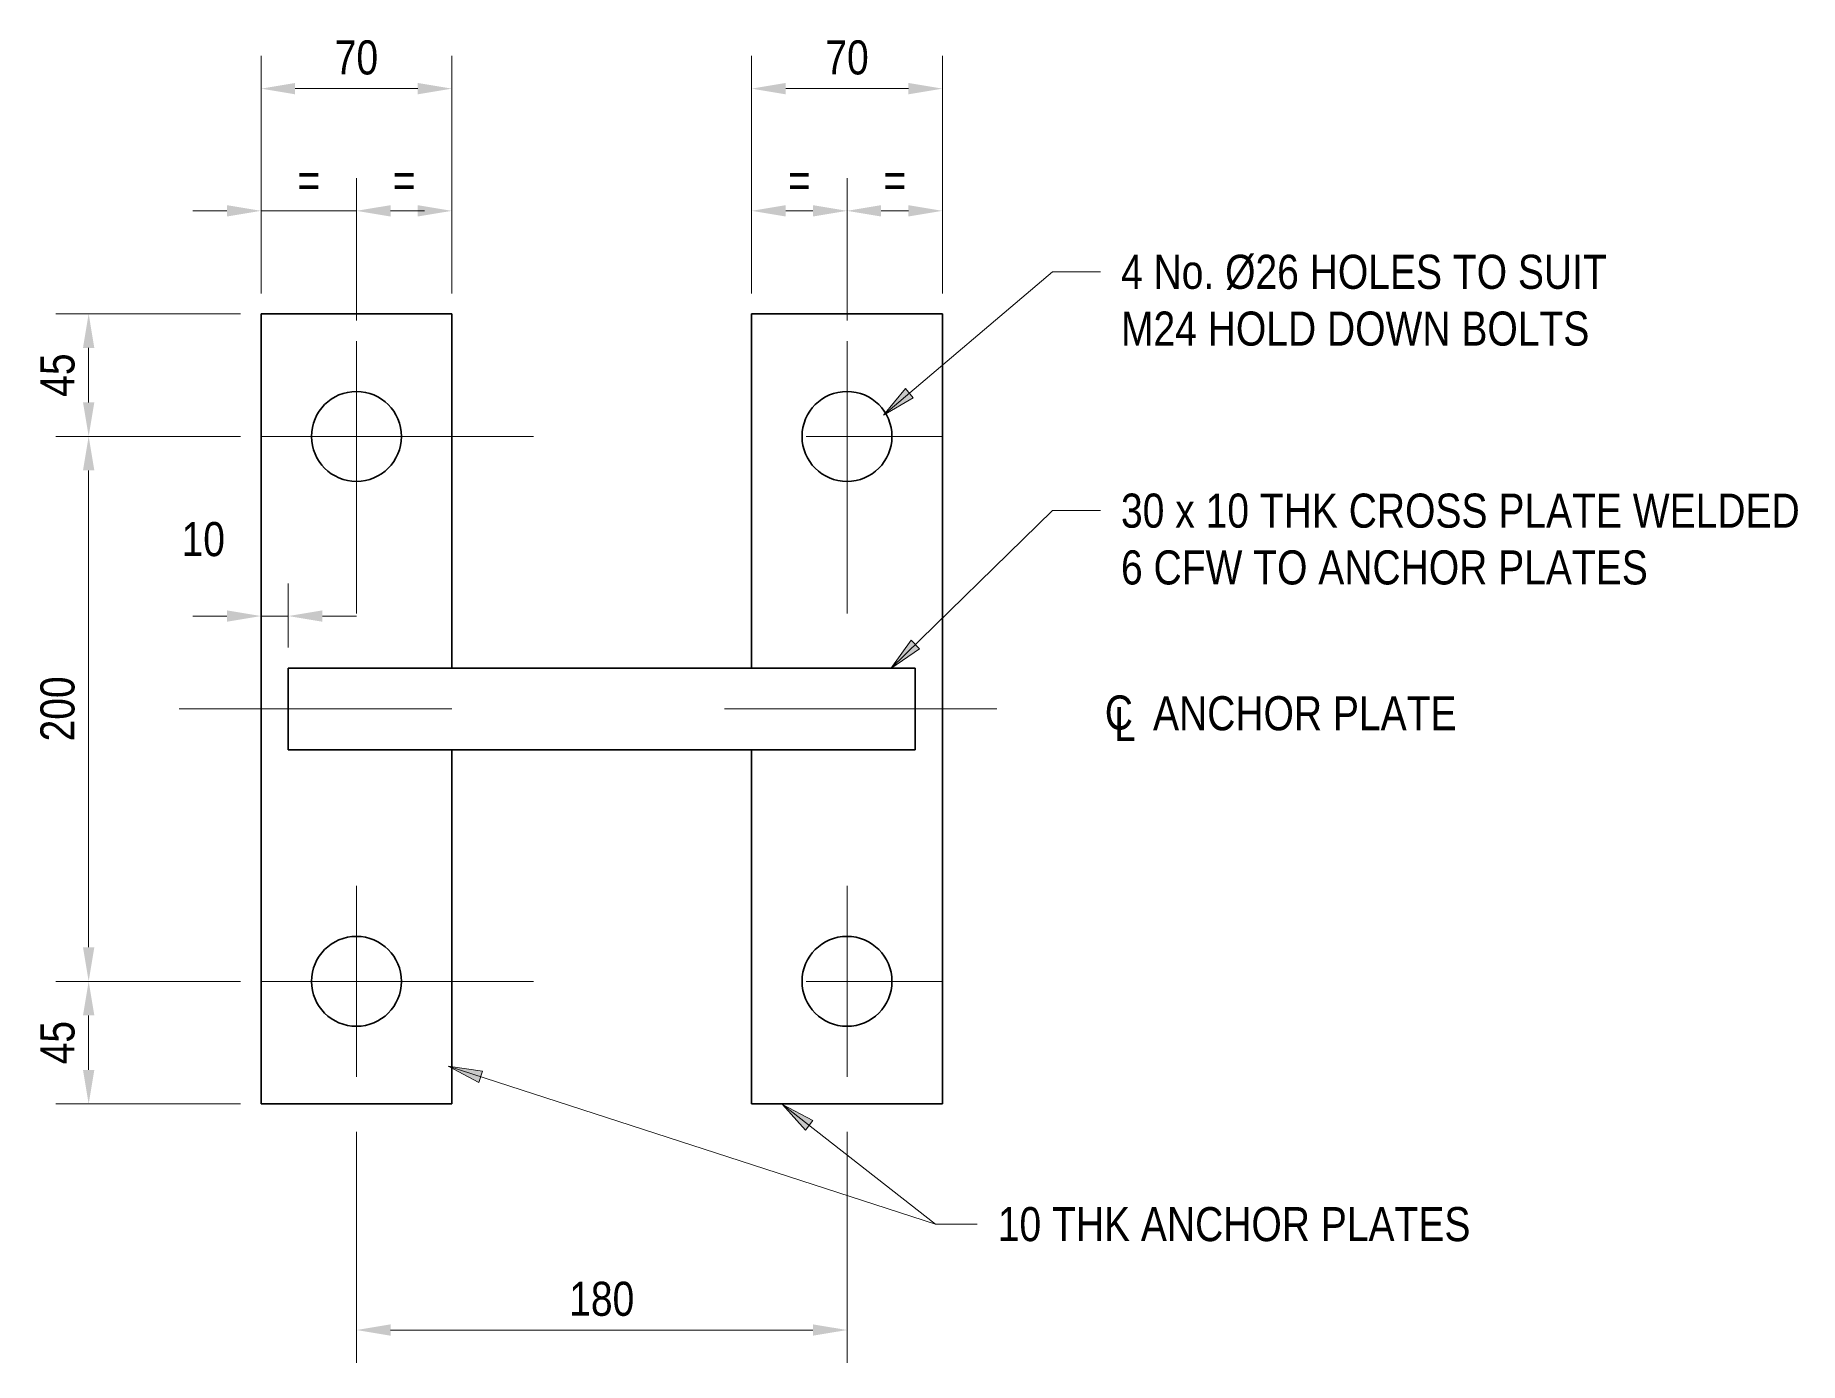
# Model space of a CAD drawing. Header units: metres. Extents: x 10.38 to 19.36, y -0.51 to 4.86.
# Drawn here: x 15.993 to 16.641, y -0.477 to 0.01 of the extents above; entities that cross this region are included whole.
import ezdxf

# ---------------------------------------------------------------- set-up
doc = ezdxf.new("R2010")
doc.units = ezdxf.units.M
doc.linetypes.add('JacobsCenter', pattern=[0.015, 0.009, -0.0015, 0.003, -0.0015])
doc.layers.get('Defpoints').update_dxf_attribs({"color": 41})
for name, color, linetype, lineweight in [('A-ANNO-DIMS', 7, 'Continuous', 9), ('A-ANNO-NOTE', 7, 'Continuous', 9), ('A-DETL', 7, 'Continuous', 13), ('G-ANNO-TEXT', 7, 'Continuous', 9)]:
    doc.layers.add(name, color=color, linetype=linetype, lineweight=lineweight)
doc.styles.add('Arial Narrow', font='ARIALN.TTF', dxfattribs={"height": 0.0125})
doc.styles.add('Arial Narrow_2', font='ARIALN.TTF', dxfattribs={"height": 0.0025})
doc.dimstyles.new('Dimension_Standard_T__mm_', dxfattribs={"dimscale": 0.3048, "dimtxt": 0.012793, "dimasz": 0.04101, "dimexe": 0.03937, "dimexo": 0.024606, "dimgap": 0.016404, "dimtad": 1, "dimdec": 0, "dimlfac": 1000, "dimzin": 0, "dimdsep": 46, "dimtxsty": 'Arial Narrow', "dimsah": 1, "dimcen": 0.09, "dimaunit": 1, "dimadec": 4, "dimazin": 0, "dimtfac": 1, "dimtdec": 4, "dimtix": 1, "dimtmove": 0, "dimatfit": 3, "dimfxl": 1, "dimtvp": 1, "dimtolj": 1, "dimtzin": 0, "dimlwd": 18, "dimlwe": 18, "dimarcsym": 2})
doc.dimstyles.new('Dimension_Standard_T__mm__1', dxfattribs={"dimscale": 0.3048, "dimtxt": 0.012793, "dimasz": 0.04101, "dimexe": 0.03937, "dimexo": 0.024606, "dimgap": 0.016404, "dimtad": 1, "dimdec": 0, "dimlfac": 1000, "dimzin": 0, "dimdsep": 46, "dimtxsty": 'Arial Narrow', "dimsah": 1, "dimcen": 0.09, "dimaunit": 1, "dimadec": 4, "dimazin": 0, "dimtfac": 1, "dimtdec": 4, "dimtix": 1, "dimtmove": 1, "dimatfit": 3, "dimfxl": 1, "dimtvp": 1, "dimtolj": 1, "dimtzin": 0, "dimlwd": 18, "dimlwe": 18, "dimarcsym": 2})

msp = doc.modelspace()

# ---------------------------------------------------------------- texts
at = {"layer": 'A-ANNO-NOTE', "insert": (16.4034398, -0.2325807), "char_height": 0.0125, "attachment_point": 1, "style": 'Arial Narrow', "bg_fill": 3, "box_fill_scale": 1, "bg_fill_color": 256, "bg_fill_true_color": 13158600, "bg_fill_transparency": 0}
msp.add_mtext('ANCHOR PLATE', dxfattribs=at)
at = {"layer": 'G-ANNO-TEXT', "char_height": 0.0125, "attachment_point": 1, "style": 'Arial Narrow', "bg_fill": 3, "box_fill_scale": 1, "bg_fill_color": 256, "bg_fill_transparency": 0}
for s, insert in [('4 No. Ø26 HOLES TO SUIT ', (16.3916818, -0.0705767)), ('M24 HOLD DOWN BOLTS', (16.3916818, -0.0914126)), ('30 x 10 THK CROSS PLATE WELDED', (16.3916818, -0.1582288)), ('6 CFW TO ANCHOR PLATES', (16.3916818, -0.1790647)), ('10 THK ANCHOR PLATES', (16.3464695, -0.420081))]:
    msp.add_mtext(s, dxfattribs=dict(at, insert=insert))

# ---------------------------------------------------------------- blocks, each defined once
blk = doc.blocks.new('DIMBLOCK39-DRG-2873234 - SECTION 5')
at = {"layer": 'A-ANNO-DIMS', "color": 0, "lineweight": 18, "transparency": 16777216}
for p, q in [((16.06866, -0.33724), (16.00091, -0.33724)), ((16.01291, -0.36974), (16.01291, -0.34974)), ((16.06866, -0.38224), (16.00091, -0.38224))]:
    blk.add_line(p, q, dxfattribs=at)
at = {"layer": 'A-ANNO-DIMS', "color": 0, "transparency": 16777216}
for points in [[(16.01083, -0.34974), (16.01499, -0.34974), (16.01291, -0.33724)], [(16.01083, -0.36974), (16.01499, -0.36974), (16.01291, -0.38224)]]:
    blk.add_solid(points, dxfattribs=at)
at = {"layer": 'Defpoints', "color": 0, "transparency": 16777216}
for p in [(16.01291, -0.33724), (16.07616, -0.33724), (16.07616, -0.38224)]:
    blk.add_point(p, dxfattribs=at)
at = {"layer": 'A-ANNO-DIMS', "color": 0, "lineweight": 18, "transparency": 16777216, "insert": (16.00155, -0.35974), "char_height": 0.0125, "width": 0.0190066, "attachment_point": 5, "rotation": 90, "style": 'Arial Narrow'}
blk.add_mtext('\\A1;45', dxfattribs=at)
blk = doc.blocks.new('DIMBLOCK40-DRG-2873234 - SECTION 5')
at = {"layer": 'A-ANNO-DIMS', "color": 0, "lineweight": 18, "transparency": 16777216}
for p, q in [((16.06866, -0.13724), (16.00091, -0.13724)), ((16.01291, -0.32474), (16.01291, -0.14974)), ((16.06866, -0.33724), (16.00091, -0.33724))]:
    blk.add_line(p, q, dxfattribs=at)
at = {"layer": 'A-ANNO-DIMS', "color": 0, "transparency": 16777216}
for points in [[(16.01083, -0.14974), (16.01499, -0.14974), (16.01291, -0.13724)], [(16.01083, -0.32474), (16.01499, -0.32474), (16.01291, -0.33724)]]:
    blk.add_solid(points, dxfattribs=at)
at = {"layer": 'Defpoints', "color": 0, "transparency": 16777216}
for p in [(16.01291, -0.13724), (16.07616, -0.13724), (16.07616, -0.33724)]:
    blk.add_point(p, dxfattribs=at)
at = {"layer": 'A-ANNO-DIMS', "color": 0, "lineweight": 18, "transparency": 16777216, "insert": (16.00153, -0.23724), "char_height": 0.0125, "width": 0.0285099, "attachment_point": 5, "rotation": 90, "style": 'Arial Narrow'}
blk.add_mtext('\\A1;200', dxfattribs=at)
blk = doc.blocks.new('DIMBLOCK41-DRG-2873234 - SECTION 5')
at = {"layer": 'A-ANNO-DIMS', "color": 0, "lineweight": 18, "transparency": 16777216}
for p, q in [((16.06866, -0.09224), (16.00091, -0.09224)), ((16.01291, -0.12474), (16.01291, -0.10474)), ((16.06866, -0.13724), (16.00091, -0.13724))]:
    blk.add_line(p, q, dxfattribs=at)
at = {"layer": 'A-ANNO-DIMS', "color": 0, "transparency": 16777216}
for points in [[(16.01083, -0.10474), (16.01499, -0.10474), (16.01291, -0.09224)], [(16.01083, -0.12474), (16.01499, -0.12474), (16.01291, -0.13724)]]:
    blk.add_solid(points, dxfattribs=at)
at = {"layer": 'Defpoints', "color": 0, "transparency": 16777216}
for p in [(16.01291, -0.09224), (16.07616, -0.09224), (16.07616, -0.13724)]:
    blk.add_point(p, dxfattribs=at)
at = {"layer": 'A-ANNO-DIMS', "color": 0, "lineweight": 18, "transparency": 16777216, "insert": (16.00155, -0.11474), "char_height": 0.0125, "width": 0.0190066, "attachment_point": 5, "rotation": 90, "style": 'Arial Narrow'}
blk.add_mtext('\\A1;45', dxfattribs=at)
blk = doc.blocks.new('DIMBLOCK42-DRG-2873234 - SECTION 5')
at = {"layer": 'A-ANNO-DIMS', "color": 0, "lineweight": 18, "transparency": 16777216}
for p, q in [((16.07616, -0.08474), (16.07616, 0.0024)), ((16.14616, -0.08474), (16.14616, 0.0024)), ((16.08866, -0.0096), (16.13366, -0.0096))]:
    blk.add_line(p, q, dxfattribs=at)
at = {"layer": 'A-ANNO-DIMS', "color": 0, "transparency": 16777216}
for points in [[(16.08866, -0.00752), (16.08866, -0.01169), (16.07616, -0.0096)], [(16.13366, -0.00752), (16.13366, -0.01169), (16.14616, -0.0096)]]:
    blk.add_solid(points, dxfattribs=at)
at = {"layer": 'Defpoints', "color": 0, "transparency": 16777216}
for p in [(16.14616, -0.0096), (16.07616, -0.09224), (16.14616, -0.09224)]:
    blk.add_point(p, dxfattribs=at)
at = {"layer": 'A-ANNO-DIMS', "color": 0, "lineweight": 18, "transparency": 16777216, "insert": (16.11116, 0.00178), "char_height": 0.0125, "width": 0.0190066, "attachment_point": 5, "style": 'Arial Narrow'}
blk.add_mtext('\\A1;70', dxfattribs=at)
blk = doc.blocks.new('DIMBLOCK43-DRG-2873234 - SECTION 5')
at = {"layer": 'A-ANNO-DIMS', "color": 0, "lineweight": 18, "transparency": 16777216}
for p, q in [((16.25616, -0.08474), (16.25616, 0.0024)), ((16.32616, -0.08474), (16.32616, 0.0024)), ((16.26866, -0.0096), (16.31366, -0.0096))]:
    blk.add_line(p, q, dxfattribs=at)
at = {"layer": 'A-ANNO-DIMS', "color": 0, "transparency": 16777216}
for points in [[(16.26866, -0.00752), (16.26866, -0.01169), (16.25616, -0.0096)], [(16.31366, -0.00752), (16.31366, -0.01169), (16.32616, -0.0096)]]:
    blk.add_solid(points, dxfattribs=at)
at = {"layer": 'Defpoints', "color": 0, "transparency": 16777216}
for p in [(16.32616, -0.0096), (16.25616, -0.09224), (16.32616, -0.09224)]:
    blk.add_point(p, dxfattribs=at)
at = {"layer": 'A-ANNO-DIMS', "color": 0, "lineweight": 18, "transparency": 16777216, "insert": (16.29116, 0.00178), "char_height": 0.0125, "width": 0.0190066, "attachment_point": 5, "style": 'Arial Narrow'}
blk.add_mtext('\\A1;70', dxfattribs=at)
blk = doc.blocks.new('DIMBLOCK44-DRG-2873234 - SECTION 5')
at = {"layer": 'A-ANNO-DIMS', "color": 0, "lineweight": 18, "transparency": 16777216}
for p, q in [((16.07616, -0.08474), (16.07616, -0.04245)), ((16.11116, -0.09474), (16.11116, -0.04245)), ((16.06366, -0.05445), (16.05116, -0.05445)), ((16.07616, -0.05445), (16.11116, -0.05445)), ((16.12366, -0.05445), (16.13616, -0.05445))]:
    blk.add_line(p, q, dxfattribs=at)
at = {"layer": 'A-ANNO-DIMS', "color": 0, "transparency": 16777216}
for points in [[(16.06366, -0.05237), (16.06366, -0.05653), (16.07616, -0.05445)], [(16.12366, -0.05237), (16.12366, -0.05653), (16.11116, -0.05445)]]:
    blk.add_solid(points, dxfattribs=at)
at = {"layer": 'Defpoints', "color": 0, "transparency": 16777216}
for p in [(16.11116, -0.05445), (16.07616, -0.09224), (16.11116, -0.10224)]:
    blk.add_point(p, dxfattribs=at)
at = {"layer": 'A-ANNO-DIMS', "color": 0, "lineweight": 18, "transparency": 16777216, "insert": (16.09366, -0.0432), "char_height": 0.0125, "width": 0.0099906, "attachment_point": 5, "style": 'Arial Narrow'}
blk.add_mtext('\\A1;=', dxfattribs=at)
blk = doc.blocks.new('DIMBLOCK45-DRG-2873234 - SECTION 5')
at = {"layer": 'A-ANNO-DIMS', "color": 0, "lineweight": 18, "transparency": 16777216}
for p, q in [((16.11116, -0.09474), (16.11116, -0.04245)), ((16.14616, -0.08474), (16.14616, -0.04245)), ((16.12366, -0.05445), (16.13366, -0.05445))]:
    blk.add_line(p, q, dxfattribs=at)
at = {"layer": 'A-ANNO-DIMS', "color": 0, "transparency": 16777216}
for points in [[(16.12366, -0.05237), (16.12366, -0.05653), (16.11116, -0.05445)], [(16.13366, -0.05237), (16.13366, -0.05653), (16.14616, -0.05445)]]:
    blk.add_solid(points, dxfattribs=at)
at = {"layer": 'Defpoints', "color": 0, "transparency": 16777216}
for p in [(16.14616, -0.05445), (16.14616, -0.09224), (16.11116, -0.10224)]:
    blk.add_point(p, dxfattribs=at)
at = {"layer": 'A-ANNO-DIMS', "color": 0, "lineweight": 18, "transparency": 16777216, "insert": (16.12866, -0.0432), "char_height": 0.0125, "width": 0.0099906, "attachment_point": 5, "style": 'Arial Narrow'}
blk.add_mtext('\\A1;=', dxfattribs=at)
blk = doc.blocks.new('DIMBLOCK46-DRG-2873234 - SECTION 5')
at = {"layer": 'A-ANNO-DIMS', "color": 0, "lineweight": 18, "transparency": 16777216}
for p, q in [((16.25616, -0.08474), (16.25616, -0.04245)), ((16.29116, -0.09474), (16.29116, -0.04245)), ((16.26866, -0.05445), (16.27866, -0.05445))]:
    blk.add_line(p, q, dxfattribs=at)
at = {"layer": 'A-ANNO-DIMS', "color": 0, "transparency": 16777216}
for points in [[(16.26866, -0.05237), (16.26866, -0.05653), (16.25616, -0.05445)], [(16.27866, -0.05237), (16.27866, -0.05653), (16.29116, -0.05445)]]:
    blk.add_solid(points, dxfattribs=at)
at = {"layer": 'Defpoints', "color": 0, "transparency": 16777216}
for p in [(16.29116, -0.05445), (16.25616, -0.09224), (16.29116, -0.10224)]:
    blk.add_point(p, dxfattribs=at)
at = {"layer": 'A-ANNO-DIMS', "color": 0, "lineweight": 18, "transparency": 16777216, "insert": (16.27366, -0.0432), "char_height": 0.0125, "width": 0.0099906, "attachment_point": 5, "style": 'Arial Narrow'}
blk.add_mtext('\\A1;=', dxfattribs=at)
blk = doc.blocks.new('DIMBLOCK47-DRG-2873234 - SECTION 5')
at = {"layer": 'A-ANNO-DIMS', "color": 0, "lineweight": 18, "transparency": 16777216}
for p, q in [((16.29116, -0.09474), (16.29116, -0.04245)), ((16.32616, -0.08474), (16.32616, -0.04245)), ((16.30366, -0.05445), (16.31366, -0.05445))]:
    blk.add_line(p, q, dxfattribs=at)
at = {"layer": 'A-ANNO-DIMS', "color": 0, "transparency": 16777216}
for points in [[(16.30366, -0.05237), (16.30366, -0.05653), (16.29116, -0.05445)], [(16.31366, -0.05237), (16.31366, -0.05653), (16.32616, -0.05445)]]:
    blk.add_solid(points, dxfattribs=at)
at = {"layer": 'Defpoints', "color": 0, "transparency": 16777216}
for p in [(16.32616, -0.05445), (16.32616, -0.09224), (16.29116, -0.10224)]:
    blk.add_point(p, dxfattribs=at)
at = {"layer": 'A-ANNO-DIMS', "color": 0, "lineweight": 18, "transparency": 16777216, "insert": (16.30866, -0.0432), "char_height": 0.0125, "width": 0.0099906, "attachment_point": 5, "style": 'Arial Narrow'}
blk.add_mtext('\\A1;=', dxfattribs=at)
blk = doc.blocks.new('DIMBLOCK48-DRG-2873234 - SECTION 5')
at = {"layer": 'A-ANNO-DIMS', "color": 0, "lineweight": 18, "transparency": 16777216}
for p, q in [((16.08616, -0.21474), (16.08616, -0.19117)), ((16.06366, -0.20317), (16.05116, -0.20317)), ((16.07616, -0.20158), (16.07616, -0.21517)), ((16.07616, -0.20317), (16.08616, -0.20317)), ((16.09866, -0.20317), (16.11116, -0.20317))]:
    blk.add_line(p, q, dxfattribs=at)
at = {"layer": 'A-ANNO-DIMS', "color": 0, "transparency": 16777216}
for points in [[(16.06366, -0.20108), (16.06366, -0.20525), (16.07616, -0.20317)], [(16.09866, -0.20108), (16.09866, -0.20525), (16.08616, -0.20317)]]:
    blk.add_solid(points, dxfattribs=at)
at = {"layer": 'Defpoints', "color": 0, "transparency": 16777216}
for p in [(16.07616, -0.19408), (16.08616, -0.20317), (16.08616, -0.22224)]:
    blk.add_point(p, dxfattribs=at)
at = {"layer": 'A-ANNO-DIMS', "color": 0, "lineweight": 18, "transparency": 16777216, "insert": (16.04699, -0.16868), "char_height": 0.0125, "width": 0.0190066, "attachment_point": 1, "line_spacing_factor": 0.974696, "style": 'Arial Narrow'}
blk.add_mtext('\\A1;10', dxfattribs=at)
blk = doc.blocks.new('CS_Annot_Centreline Symbol4 - CS_Annot_Centreline Symbol-6057300-DRG-2873234 - SECTION 5')
at = {"layer": 'A-ANNO-NOTE', "char_height": 0.0025, "attachment_point": 1, "style": 'Arial Narrow_2'}
for s, insert, width in [('C  ', (-0.00109, 0.00476), 0.0044093), ('L', (-0.00041, 0.00392), 0.0019241)]:
    blk.add_mtext(s, dxfattribs=dict(at, insert=insert, width=width))
blk = doc.blocks.new('DIMBLOCK49-DRG-2873234 - SECTION 5')
at = {"layer": 'A-ANNO-DIMS', "color": 0, "lineweight": 18, "transparency": 16777216}
for p, q in [((16.11116, -0.39241), (16.11116, -0.4772)), ((16.29116, -0.39241), (16.29116, -0.4772)), ((16.12366, -0.4652), (16.27866, -0.4652))]:
    blk.add_line(p, q, dxfattribs=at)
at = {"layer": 'A-ANNO-DIMS', "color": 0, "transparency": 16777216}
for points in [[(16.12366, -0.46312), (16.12366, -0.46728), (16.11116, -0.4652)], [(16.27866, -0.46312), (16.27866, -0.46728), (16.29116, -0.4652)]]:
    blk.add_solid(points, dxfattribs=at)
at = {"layer": 'Defpoints', "color": 0, "transparency": 16777216}
for p in [(16.11116, -0.38491), (16.29116, -0.38491), (16.29116, -0.4652)]:
    blk.add_point(p, dxfattribs=at)
at = {"layer": 'A-ANNO-DIMS', "color": 0, "lineweight": 18, "transparency": 16777216, "insert": (16.20116, -0.45382), "char_height": 0.0125, "width": 0.0285099, "attachment_point": 5, "style": 'Arial Narrow'}
blk.add_mtext('\\A1;180', dxfattribs=at)

# ---------------------------------------------------------------- dimensions: what is measured, and where the dimension line sits
at = {"layer": 'A-ANNO-DIMS', "lineweight": 18}
for base, p1, p2, override, picture, middle in [((16.1461626, -0.0096044), (16.0761626, -0.0922385), (16.1461626, -0.0922385), {"dimpost": '<>', "dimfxl": 0.07}, 'DIMBLOCK42-DRG-2873234 - SECTION 5', (16.1111626, 0.0017778)), ((16.3261626, -0.0096044), (16.2561626, -0.0922385), (16.3261626, -0.0922385), {"dimpost": '<>', "dimfxl": 0.07}, 'DIMBLOCK43-DRG-2873234 - SECTION 5', (16.2911626, 0.0017778)), ((16.2911626, -0.4651987), (16.1111626, -0.3849101), (16.2911626, -0.3849101), {"dimpost": '<>', "dimfxl": 0.18}, 'DIMBLOCK49-DRG-2873234 - SECTION 5', (16.2011626, -0.4538165))]:
    dim = msp.add_linear_dim(base=base, p1=p1, p2=p2, dimstyle='Dimension_Standard_T__mm_', override=override, dxfattribs=at)
    dim.commit()
    dim.dimension.update_dxf_attribs({"geometry": picture, "text_midpoint": middle})
for base, p1, p2, picture, middle in [((16.1111626, -0.0544515), (16.0761626, -0.0922385), (16.1111626, -0.1022385), 'DIMBLOCK44-DRG-2873234 - SECTION 5', (16.0936626, -0.0432015)), ((16.1461626, -0.0544515), (16.1111626, -0.1022385), (16.1461626, -0.0922385), 'DIMBLOCK45-DRG-2873234 - SECTION 5', (16.1286626, -0.0432015)), ((16.2911626, -0.0544515), (16.2561626, -0.0922385), (16.2911626, -0.1022385), 'DIMBLOCK46-DRG-2873234 - SECTION 5', (16.2736626, -0.0432015)), ((16.3261626, -0.0544515), (16.2911626, -0.1022385), (16.3261626, -0.0922385), 'DIMBLOCK47-DRG-2873234 - SECTION 5', (16.3086626, -0.0432015))]:
    dim = msp.add_linear_dim(base=base, p1=p1, p2=p2, text='=', dimstyle='Dimension_Standard_T__mm_', override={"dimpost": '<>', "dimfxl": 0.036401}, dxfattribs=at)
    dim.commit()
    dim.dimension.update_dxf_attribs({"geometry": picture, "text_midpoint": middle})
for base, p1, p2, override, picture, middle in [((16.0129106, -0.0922385), (16.0761626, -0.1372385), (16.0761626, -0.0922385), {"dimpost": '<>', "dimfxl": 0.045}, 'DIMBLOCK41-DRG-2873234 - SECTION 5', (16.001554, -0.1147385)), ((16.0129106, -0.1372385), (16.0761626, -0.3372385), (16.0761626, -0.1372385), {"dimpost": '<>', "dimfxl": 0.2}, 'DIMBLOCK40-DRG-2873234 - SECTION 5', (16.0015284, -0.2372385)), ((16.0129106, -0.3372385), (16.0761626, -0.3822385), (16.0761626, -0.3372385), {"dimpost": '<>', "dimfxl": 0.045}, 'DIMBLOCK39-DRG-2873234 - SECTION 5', (16.001554, -0.3597385))]:
    dim = msp.add_linear_dim(base=base, p1=p1, p2=p2, angle=90, dimstyle='Dimension_Standard_T__mm_', override=override, dxfattribs=at)
    dim.commit()
    dim.dimension.update_dxf_attribs({"geometry": picture, "text_midpoint": middle})
dim = msp.add_linear_dim(base=(16.0861626, -0.2031661), p1=(16.0761626, -0.1940824), p2=(16.0861626, -0.2222385), dimstyle='Dimension_Standard_T__mm__1', override={"dimpost": '<>', "dimfxl": 0.029879}, dxfattribs=at)
dim.commit()
dim.dimension.update_dxf_attribs({"geometry": 'DIMBLOCK48-DRG-2873234 - SECTION 5', "text_midpoint": (16.0564903, -0.1903443), "dimtype": 160})

# ---------------------------------------------------------------- hatches: boundary and pattern name
at = {"layer": 'G-ANNO-TEXT'}
for points in [[(16.304489, -0.129454), (16.3154506, -0.1230548), (16.3126009, -0.1196916)], [(16.3072559, -0.2223564), (16.3177435, -0.2152066), (16.3146656, -0.2120508)], [(16.1448517, -0.3683807), (16.1560625, -0.3743327), (16.1574221, -0.3701394)], [(16.2674731, -0.3823733), (16.2759538, -0.3918171), (16.2786723, -0.388347)]]:
    msp.add_hatch(color=256, dxfattribs=at).paths.add_polyline_path(points)

# ---------------------------------------------------------------- linework, layer by layer
at = {"layer": 'A-DETL', "lineweight": 35}
for p, q in [((16.0761626, -0.0922385), (16.0761626, -0.3822385)), ((16.1461626, -0.0922385), (16.0761626, -0.0922385)), ((16.1461626, -0.2222385), (16.1461626, -0.0922385)), ((16.2561626, -0.0922385), (16.2561626, -0.2222385)), ((16.3261626, -0.0922385), (16.2561626, -0.0922385)), ((16.3261626, -0.3822385), (16.3261626, -0.0922385)), ((16.3161626, -0.2222385), (16.0861626, -0.2222385)), ((16.0861626, -0.2222385), (16.0861626, -0.2522385)), ((16.3161626, -0.2522385), (16.3161626, -0.2222385)), ((16.0861626, -0.2522385), (16.3161626, -0.2522385)), ((16.1461626, -0.3822385), (16.1461626, -0.2522385)), ((16.2561626, -0.2522385), (16.2561626, -0.3822385)), ((16.0761626, -0.3822385), (16.1461626, -0.3822385)), ((16.2561626, -0.3822385), (16.3261626, -0.3822385))]:
    msp.add_line(p, q, dxfattribs=at)
at = {"layer": 'A-DETL', "linetype": 'JacobsCenter'}
for p, q in [((16.1111626, -0.1022385), (16.1111626, -0.3722385)), ((16.2911626, -0.1022385), (16.2911626, -0.3722385)), ((16.0761626, -0.1372385), (16.3261626, -0.1372385)), ((16.0461626, -0.2372385), (16.3761626, -0.2372385)), ((16.0761626, -0.3372385), (16.3261626, -0.3372385))]:
    msp.add_line(p, q, dxfattribs=at)
at = {"layer": 'A-DETL', "lineweight": 35}
for centre in [(16.1111626, -0.1372385), (16.2911626, -0.1372385), (16.1111626, -0.3372385), (16.2911626, -0.3372385)]:
    msp.add_circle(centre, 0.0165, dxfattribs=at)
at = {"layer": 'G-ANNO-TEXT'}
for p, q in [((16.304489, -0.129454), (16.3665988, -0.0768267)), ((16.3665988, -0.0768267), (16.3841818, -0.0768267)), ((16.3126009, -0.1196916), (16.304489, -0.129454)), ((16.3154506, -0.1230548), (16.3126009, -0.1196916)), ((16.304489, -0.129454), (16.3154506, -0.1230548)), ((16.3072559, -0.2223564), (16.3665988, -0.1644788)), ((16.3665988, -0.1644788), (16.3841818, -0.1644788)), ((16.3146656, -0.2120508), (16.3072559, -0.2223564)), ((16.3177435, -0.2152066), (16.3146656, -0.2120508)), ((16.3072559, -0.2223564), (16.3177435, -0.2152066)), ((16.1448517, -0.3683807), (16.1560625, -0.3743327)), ((16.1574221, -0.3701394), (16.1448517, -0.3683807)), ((16.1448517, -0.3683807), (16.3235844, -0.426331)), ((16.1560625, -0.3743327), (16.1574221, -0.3701394)), ((16.2674731, -0.3823733), (16.2759538, -0.3918171)), ((16.2786723, -0.388347), (16.2674731, -0.3823733)), ((16.2674731, -0.3823733), (16.3235844, -0.426331)), ((16.2759538, -0.3918171), (16.2786723, -0.388347)), ((16.3235844, -0.426331), (16.3389695, -0.426331)), ((16.3235844, -0.426331), (16.3389695, -0.426331))]:
    msp.add_line(p, q, dxfattribs=at)

# ---------------------------------------------------------------- block references
at = {"layer": 'A-ANNO-NOTE', "xscale": 5, "yscale": 5, "zscale": 5}
msp.add_blockref('CS_Annot_Centreline Symbol4 - CS_Annot_Centreline Symbol-6057300-DRG-2873234 - SECTION 5', (16.3911889, -0.2561128), dxfattribs=at)

msp.set_redraw_order([(e.dxf.handle, doc.entitydb.next_handle()) for e in msp.query("TEXT MTEXT ATTDEF DIMENSION ARC_DIMENSION")])  # texts and dimensions are drawn at this point

doc.saveas('drawing.dxf')
